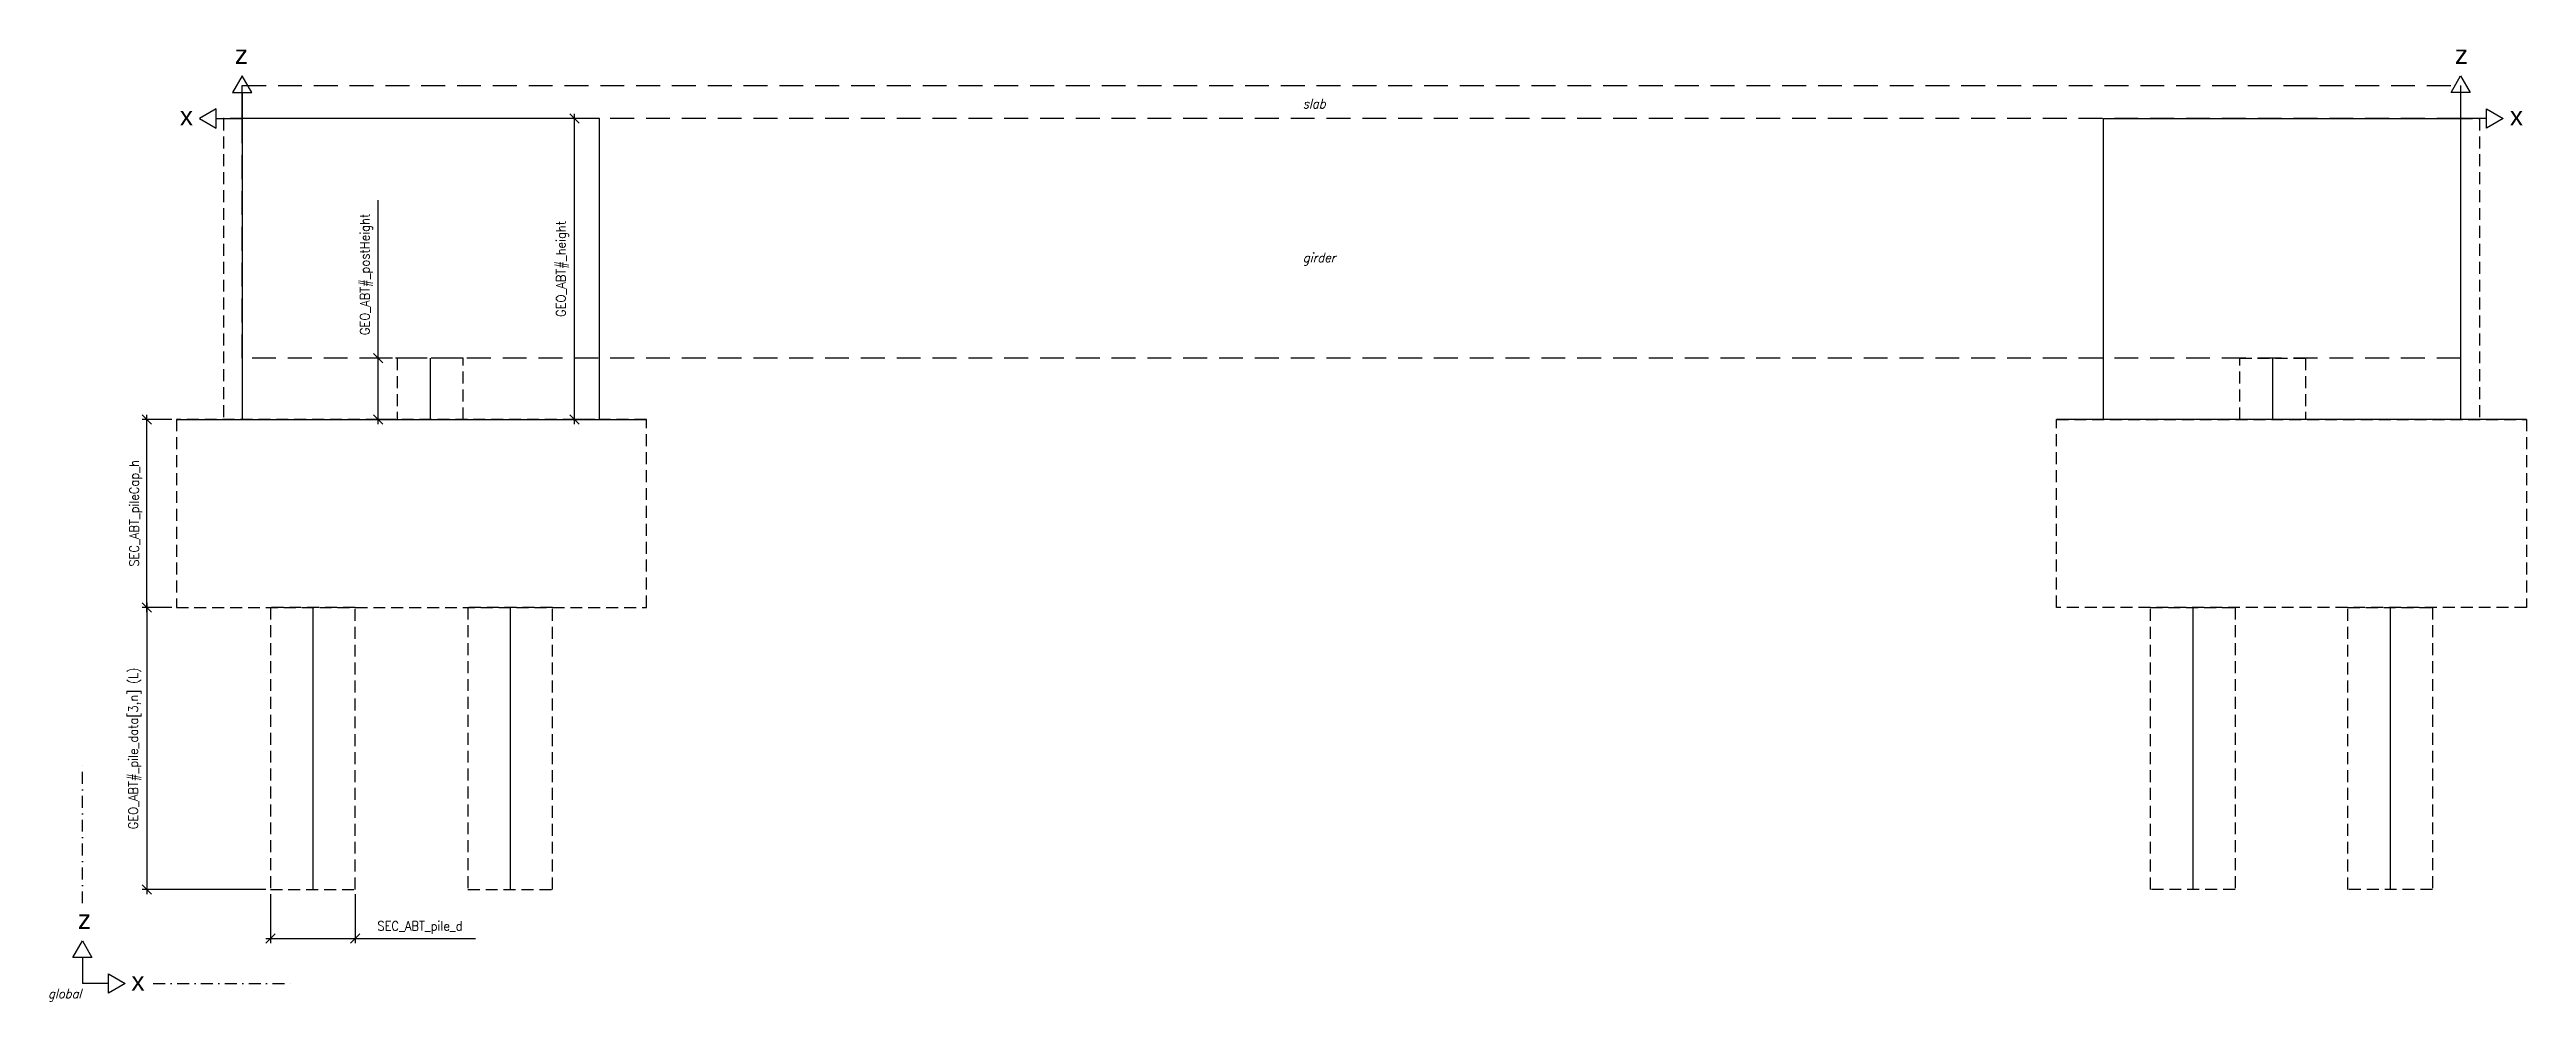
# Model space of a CAD drawing. Header units: millimetres. Extents: x 82860 to 279860, y -75608 to -21238.
# Drawn here: x 88059 to 114409, y -31363 to -21238 of the extents above; entities that cross this region are included whole.
import ezdxf

# ---------------------------------------------------------------- set-up
doc = ezdxf.new("R2010")
doc.units = ezdxf.units.MM
doc.header["$PDMODE"] = 3
doc.linetypes.add('DASHDOT', pattern=[25.4, 12.7, -6.35, 0, -6.35])
doc.linetypes.add('DASHED', pattern=[19.05, 12.7, -6.35])
for name, color, linetype in [('01', 1, 'Continuous'), ('02', 2, 'Continuous'), ('04', 4, 'Continuous'), ('06', 6, 'Continuous'), ('07', 7, 'Continuous'), ('08', 8, 'Continuous'), ('09', 9, 'Continuous'), ('Green_04_0.3mm', 106, 'Continuous')]:
    doc.layers.add(name, color=color, linetype=linetype)
doc.styles.add('Romans', font='romans.shx', dxfattribs={"width": 0.9, "height": 100})
doc.styles.get("Standard").update_dxf_attribs({"font": 'arial.ttf'})
doc.dimstyles.new('C 1-50 (1-50)', dxfattribs={"dimscale": 50, "dimtxt": 0.18, "dimasz": 2, "dimexe": 1, "dimexo": 1, "dimgap": 1, "dimtad": 1, "dimdec": 0, "dimlfac": 0.1, "dimzin": 0, "dimdsep": 46, "dimtxsty": 'Romans', "dimblk1": 'OBLIQUE', "dimblk2": 'OBLIQUE', "dimsah": 1, "dimcen": 2, "dimdle": 1, "dimclrd": 7, "dimclre": 7, "dimclrt": 3, "dimazin": 2, "dimtfac": 1, "dimtdec": 0, "dimtmove": 0, "dimatfit": 3, "dimfxl": 1, "dimfrac": 1, "dimarcsym": 0})

msp = doc.modelspace()

# ---------------------------------------------------------------- texts
at = {"layer": '06'}
for s, p in [('z', (88360.7, -30591.2)), ('x', (88929.8, -31247.3))]:
    msp.add_text(s, height=200, dxfattribs=at).set_placement(p)
at = {"layer": '06', "transparency": 33554483, "style": 'Romans', "oblique": 15, "width": 0.9}
msp.add_text('global', height=100, dxfattribs=at).set_placement((88043.3, -31329.2))
at = {"layer": '08', "transparency": 33554483, "style": 'Romans', "oblique": 15, "width": 0.9}
for s, p in [('slab', (101391.2, -21863.9)), ('girder', (101391.2, -23501.5))]:
    msp.add_text(s, height=100, dxfattribs=at).set_placement(p)
at = {"layer": 'Green_04_0.3mm'}
for s, p in [('z', (90030.2, -21392.1)), ('z', (113647.7, -21392.1)), ('x', (89445.1, -22045.5)), ('x', (114232.3, -22045.5))]:
    msp.add_text(s, height=200, dxfattribs=at).set_placement(p)

# ---------------------------------------------------------------- blocks, each defined once
blk = doc.blocks.new('_Oblique')
at = {"color": 0, "linetype": 'ByBlock', "lineweight": -2}
blk.add_line((-0.5, -0.5), (0.5, 0.5), dxfattribs=at)
blk = doc.blocks.new('*D9')
at = {"layer": '07', "color": 7, "linetype": 'ByBlock', "lineweight": -2, "transparency": 16777216}
for p, q in [((93859, -21972), (93592, -21972)), ((93642, -25222), (93642, -21922)), ((93859, -25172), (93592, -25172))]:
    blk.add_line(p, q, dxfattribs=at)
at = {"layer": 'Defpoints', "color": 0, "transparency": 16777216}
for p in [(93642, -21972), (93909, -21972), (93909, -25172)]:
    blk.add_point(p, dxfattribs=at)
at = {"layer": '07', "color": 7, "lineweight": -2, "transparency": 16777216, "xscale": 100, "yscale": 100, "zscale": 100}
for p, rotation in [((93642, -21972), 90), ((93642, -25172), 270)]:
    blk.add_blockref('_Oblique', p, dxfattribs=dict(at, rotation=rotation))
at = {"layer": '07', "color": 160, "transparency": 16777216, "insert": (93516, -23572), "char_height": 100, "attachment_point": 5, "rotation": 90, "style": 'Romans'}
blk.add_mtext('GEO_ABT#_height', dxfattribs=at)
blk = doc.blocks.new('*D14')
at = {"layer": '07', "color": 7, "linetype": 'ByBlock', "lineweight": -2, "transparency": 16777216}
for p, q in [((91556, -24522), (91556, -22839)), ((91709, -24522), (91506, -24522)), ((91556, -25222), (91556, -24522)), ((91709, -25172), (91506, -25172))]:
    blk.add_line(p, q, dxfattribs=at)
at = {"layer": 'Defpoints', "color": 0, "transparency": 16777216}
for p in [(91556, -24522), (91759, -24522), (91759, -25172)]:
    blk.add_point(p, dxfattribs=at)
at = {"layer": '07', "color": 7, "lineweight": -2, "transparency": 16777216, "xscale": 100, "yscale": 100, "zscale": 100}
for p, rotation in [((91556, -24522), 90), ((91556, -25172), 270)]:
    blk.add_blockref('_Oblique', p, dxfattribs=dict(at, rotation=rotation))
at = {"layer": '07', "color": 160, "transparency": 16777216, "insert": (91430, -23630), "char_height": 100, "attachment_point": 5, "rotation": 90, "style": 'Romans'}
blk.add_mtext('GEO_ABT#_postHeight', dxfattribs=at)
blk = doc.blocks.new('*D20')
at = {"layer": '07', "color": 7, "linetype": 'ByBlock', "lineweight": -2, "transparency": 16777216}
for p, q in [((89093, -27122), (89093, -30222)), ((89359, -27172), (89043, -27172)), ((90359, -30172), (89043, -30172))]:
    blk.add_line(p, q, dxfattribs=at)
at = {"layer": 'Defpoints', "color": 0, "transparency": 16777216}
for p in [(89409, -27172), (89093, -30172), (90409, -30172)]:
    blk.add_point(p, dxfattribs=at)
at = {"layer": '07', "color": 7, "lineweight": -2, "transparency": 16777216, "xscale": 100, "yscale": 100, "zscale": 100}
for p, rotation in [((89093, -27172), 90), ((89093, -30172), 270)]:
    blk.add_blockref('_Oblique', p, dxfattribs=dict(at, rotation=rotation))
at = {"layer": '07', "color": 3, "transparency": 16777216, "insert": (88966, -28672), "char_height": 100, "attachment_point": 5, "rotation": 90, "style": 'Romans'}
blk.add_mtext('{\\C160;GEO_ABT#_pile_data\\C7;[3,n]} {\\C8;(L)}', dxfattribs=at)
blk = doc.blocks.new('*D21')
at = {"layer": '07', "color": 7, "linetype": 'ByBlock', "lineweight": -2, "transparency": 16777216}
for p, q in [((90409, -30222), (90409, -30743)), ((91309, -30222), (91309, -30743)), ((90359, -30693), (91309, -30693)), ((91309, -30693), (92589, -30693))]:
    blk.add_line(p, q, dxfattribs=at)
at = {"layer": 'Defpoints', "color": 0, "transparency": 16777216}
for p in [(90409, -30172), (91309, -30172), (91309, -30693)]:
    blk.add_point(p, dxfattribs=at)
at = {"layer": '07', "color": 7, "lineweight": -2, "transparency": 16777216, "xscale": 100, "yscale": 100, "zscale": 100, "rotation": 180}
blk.add_blockref('_Oblique', (90409, -30693), dxfattribs=at)
at = {"layer": '07', "color": 7, "lineweight": -2, "transparency": 16777216, "xscale": 100, "yscale": 100, "zscale": 100}
blk.add_blockref('_Oblique', (91309, -30693), dxfattribs=at)
at = {"layer": '07', "color": 160, "transparency": 16777216, "insert": (91999, -30576), "char_height": 100, "attachment_point": 5, "style": 'Romans'}
blk.add_mtext('SEC_ABT_pile_d', dxfattribs=at)
blk = doc.blocks.new('*D22')
at = {"layer": '07', "color": 7, "linetype": 'ByBlock', "lineweight": -2, "transparency": 16777216}
for p, q in [((89359, -25172), (89043, -25172)), ((89093, -27222), (89093, -25122)), ((89359, -27172), (89043, -27172))]:
    blk.add_line(p, q, dxfattribs=at)
at = {"layer": 'Defpoints', "color": 0, "transparency": 16777216}
for p in [(89093, -25172), (89409, -25172), (89409, -27172)]:
    blk.add_point(p, dxfattribs=at)
at = {"layer": '07', "color": 7, "lineweight": -2, "transparency": 16777216, "xscale": 100, "yscale": 100, "zscale": 100}
for p, rotation in [((89093, -25172), 90), ((89093, -27172), 270)]:
    blk.add_blockref('_Oblique', p, dxfattribs=dict(at, rotation=rotation))
at = {"layer": '07', "color": 160, "transparency": 16777216, "insert": (88976, -26172), "char_height": 100, "attachment_point": 5, "rotation": 90, "style": 'Romans'}
blk.add_mtext('SEC_ABT_pileCap_h', dxfattribs=at)

# ---------------------------------------------------------------- dimensions: what is measured, and where the dimension line sits
at = {"layer": '07'}
for base, p1, p2, text, picture, middle in [((93642.3, -21971.7), (93908.5, -25171.7), (93908.5, -21971.7), 'GEO_ABT#_height', '*D9', (93516.1, -23571.7)), ((91555.9, -24521.7), (91758.5, -25171.7), (91758.5, -24521.7), 'GEO_ABT#_postHeight', '*D14', (91429.7, -23630.3)), ((89092.6, -25171.7), (89408.5, -27171.7), (89408.5, -25171.7), 'SEC_ABT_pileCap_h', '*D22', (88975.9, -26171.7))]:
    dim = msp.add_linear_dim(base=base, p1=p1, p2=p2, angle=90, text=text, dimstyle='C 1-50 (1-50)', override={"dimclrt": 160}, dxfattribs=at)
    dim.commit()
    dim.dimension.update_dxf_attribs({"geometry": picture, "text_midpoint": middle})
dim = msp.add_linear_dim(base=(89092.6, -30171.7), p1=(89408.5, -27171.7), p2=(90408.5, -30171.7), angle=90, text='{\\C160;GEO_ABT#_pile_data\\C7;[3,n]} {\\C8;(L)}', dimstyle='C 1-50 (1-50)', dxfattribs=at)
dim.commit()
dim.dimension.update_dxf_attribs({"geometry": '*D20', "text_midpoint": (88966.4, -28671.7)})
dim = msp.add_linear_dim(base=(91308.5, -30693), p1=(90408.5, -30171.7), p2=(91308.5, -30171.7), text='SEC_ABT_pile_d', dimstyle='C 1-50 (1-50)', override={"dimclrt": 160}, dxfattribs=at)
dim.commit()
dim.dimension.update_dxf_attribs({"geometry": '*D21', "text_midpoint": (91998.5, -30576.4)})

# ---------------------------------------------------------------- linework, layer by layer
at = {"layer": '01'}
msp.add_line((92108.5, -24521.7), (92108.5, -25171.7), dxfattribs=at)
at = {"layer": '02'}
for p, q in [((90858.5, -27171.7), (90858.5, -30171.7)), ((92958.5, -27171.7), (92958.5, -30171.7))]:
    msp.add_line(p, q, dxfattribs=at)
at = {"layer": '04'}
msp.add_line((89408.5, -25171.7), (94408.5, -25171.7), dxfattribs=at)
msp.add_lwpolyline([(90108.5, -25171.7), (93908.5, -25171.7), (93908.5, -21971.7), (90108.5, -21971.7)], close=True, dxfattribs=at)
at = {"layer": '06', "linetype": 'DASHDOT', "ltscale": 10}
for p, q in [((88408.5, -30318.6), (88408.5, -28818.6)), ((89161.7, -31171.7), (90661.7, -31171.7))]:
    msp.add_line(p, q, dxfattribs=at)
at = {"layer": '06'}
for p in [(88408.5, -30895), (88685.2, -31171.7)]:
    msp.add_line(p, (88408.5, -31171.7), dxfattribs=at)
for points in [[(88408.5, -30718.6), (88510.4, -30895), (88306.7, -30895)], [(88861.7, -31171.7), (88685.2, -31273.6), (88685.2, -31069.8)]]:
    msp.add_lwpolyline(points, close=True, dxfattribs=at)
at = {"layer": '07'}
for p, q in [((111708.5, -24521.7), (111708.5, -25171.7)), ((114408.5, -25171.7), (109408.5, -25171.7)), ((110858.5, -27171.7), (110858.5, -30171.7)), ((112958.5, -27171.7), (112958.5, -30171.7))]:
    msp.add_line(p, q, dxfattribs=at)
msp.add_lwpolyline([(113708.5, -25171.7), (109908.5, -25171.7), (109908.5, -21971.7), (113708.5, -21971.7)], close=True, dxfattribs=at)
at = {"layer": '08', "linetype": 'DASHED', "ltscale": 10}
for points in [[(90108.5, -21971.7), (89908.5, -21971.7), (89908.5, -25171.7)], [(113708.5, -21971.7), (113908.5, -21971.7), (113908.5, -25171.7)]]:
    msp.add_lwpolyline(points, dxfattribs=at)
for points in [[(91758.5, -25171.7), (92458.5, -25171.7), (92458.5, -24521.7), (91758.5, -24521.7)], [(112058.5, -25171.7), (111358.5, -25171.7), (111358.5, -24521.7), (112058.5, -24521.7)], [(89408.5, -27171.7), (94408.5, -27171.7), (94408.5, -25171.7), (89408.5, -25171.7)], [(114408.5, -27171.7), (109408.5, -27171.7), (109408.5, -25171.7), (114408.5, -25171.7)], [(90408.5, -30171.7), (91308.5, -30171.7), (91308.5, -27171.7), (90408.5, -27171.7)], [(92508.5, -30171.7), (93408.5, -30171.7), (93408.5, -27171.7), (92508.5, -27171.7)], [(111308.5, -30171.7), (110408.5, -30171.7), (110408.5, -27171.7), (111308.5, -27171.7)], [(113408.5, -30171.7), (112508.5, -30171.7), (112508.5, -27171.7), (113408.5, -27171.7)]]:
    msp.add_lwpolyline(points, close=True, dxfattribs=at)
at = {"layer": '09', "linetype": 'DASHED', "ltscale": 20, "transparency": 33554483}
for points in [[(90108.5, -21621.7), (113708.5, -21621.7), (113708.5, -24521.7), (90108.5, -24521.7)], [(90108.5, -21621.7), (113708.5, -21621.7), (113708.5, -21971.7), (90108.5, -21971.7)]]:
    msp.add_lwpolyline(points, close=True, dxfattribs=at)
at = {"layer": 'Green_04_0.3mm'}
for p, q in [((90108.5, -21695), (90108.5, -21971.7)), ((113708.5, -21695), (113708.5, -21971.7)), ((89831.9, -21971.7), (90108.5, -21971.7)), ((113985.2, -21971.7), (113708.5, -21971.7))]:
    msp.add_line(p, q, dxfattribs=at)
for points in [[(90108.5, -21518.6), (90006.7, -21695), (90210.4, -21695)], [(113708.5, -21518.6), (113810.4, -21695), (113606.7, -21695)], [(89655.4, -21971.7), (89831.9, -22073.6), (89831.9, -21869.8)], [(114161.7, -21971.7), (113985.2, -22073.6), (113985.2, -21869.8)]]:
    msp.add_lwpolyline(points, close=True, dxfattribs=at)

msp.set_redraw_order([(e.dxf.handle, doc.entitydb.next_handle()) for e in msp.query("TEXT MTEXT ATTDEF DIMENSION ARC_DIMENSION")])  # texts and dimensions are drawn at this point

doc.saveas('drawing.dxf')
